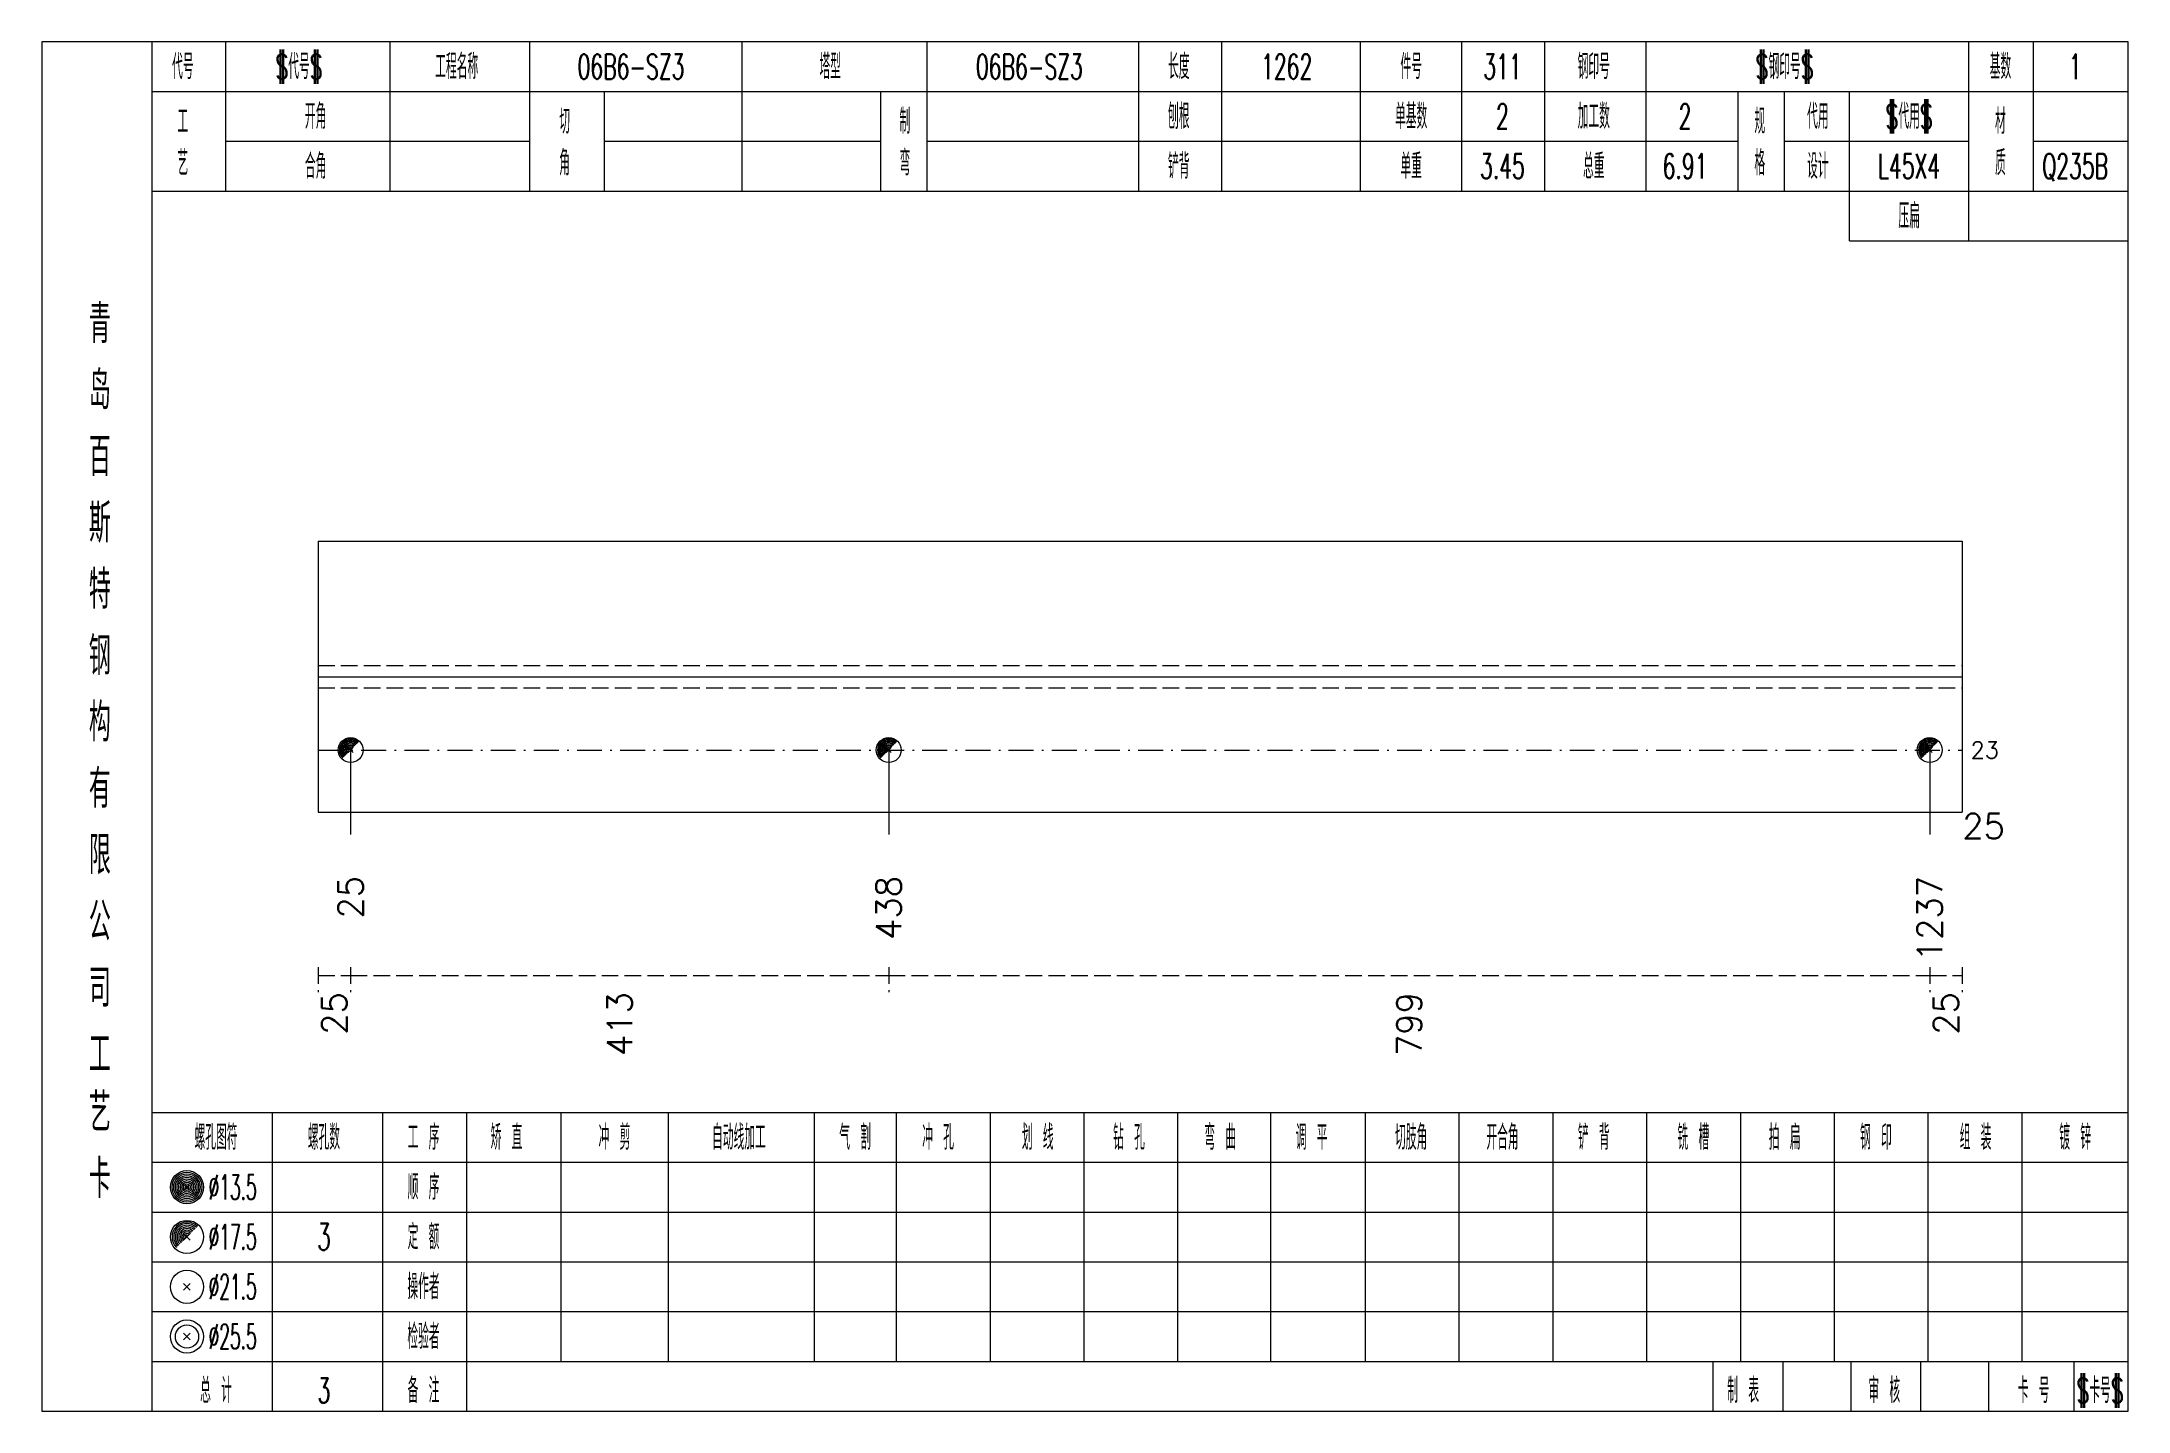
# Model space of a CAD drawing. Extents: x -533 to 8774, y 0 to 7979.
# Drawn here: x 702.8 to 954.2, y 6167.7 to 6332.7 of the extents above; entities that cross this region are included whole.
import ezdxf
from ezdxf.enums import TextEntityAlignment as Align

# ---------------------------------------------------------------- set-up
doc = ezdxf.new("R2010")
doc.units = 0
doc.header["$MEASUREMENT"] = 0
doc.linetypes.add('一点画线', pattern=[5.2, 3, -1, 0.2, -1])
doc.linetypes.add('虚线', pattern=[2.75, 2, -0.75])
doc.layers.get('0').update_dxf_attribs({"linetype": 'CONTINUOUS', "lineweight": 25})
for name, color, linetype, lineweight in [('1', 7, 'CONTINUOUS', 25), ('4', 7, 'CONTINUOUS', 25), ('5', 7, 'CONTINUOUS', 25)]:
    doc.layers.add(name, color=color, linetype=linetype, lineweight=lineweight)
doc.styles.get("Standard").update_dxf_attribs({"font": 'simplex.shx', "width": 0.7, "height": 3, "bigfont": 'gbhzfs.shx'})

msp = doc.modelspace()

# ---------------------------------------------------------------- texts
at = {"color": 7, "linetype": 'Continuous', "lineweight": 13}
msp.add_text('23', height=2, dxfattribs=at).set_placement((935.2, 6247.4), align=Align.MIDDLE_LEFT)
at = {"color": 8, "linetype": 'Continuous', "lineweight": 9}
for s, p in [('25', (738.06, 6218.24)), ('413', (772.44, 6218.24)), ('799', (867.56, 6218.24)), ('25', (932.24, 6218.24))]:
    msp.add_text(s, height=3, rotation=90, dxfattribs=at).set_placement(p, align=Align.MIDDLE_RIGHT)
at = {"layer": '1', "color": 7, "linetype": 'Continuous', "lineweight": 13}
msp.add_text('25', height=3, dxfattribs=at).set_placement((934.2, 6238.24), align=Align.MIDDLE_LEFT)
for s, p in [('25', (740.02, 6232.24)), ('438', (804.85, 6232.24)), ('1237', (930.28, 6232.24))]:
    msp.add_text(s, height=3, rotation=90, dxfattribs=at).set_placement(p, align=Align.MIDDLE_RIGHT)
at = {"layer": '4', "color": 1, "linetype": 'Continuous', "lineweight": 13}
for s, height, width, p in [('代号', 3, 0.6, (719.8, 6329.74)), ('$代号$', 3, 0.6, (733.8, 6329.74)), ('工程名称', 3, 0.6, (752.8, 6329.74)), ('06B6-SZ3', 3, 0.6, (773.8, 6329.74)), ('塔型', 3, 0.6, (797.8, 6329.74)), ('06B6-SZ3', 3, 0.6, (821.8, 6329.74)), ('长度', 3, 0.6, (839.8, 6329.74)), ('1262', 3, 0.6, (852.8, 6329.74)), ('件号', 3, 0.6, (867.8, 6329.74)), ('311', 3, 0.6, (878.8, 6329.74)), ('钢印号', 3, 0.6, (889.8, 6329.74)), ('$钢印号$', 3, 0.6, (912.8, 6329.74)), ('基数', 3, 0.6, (938.8, 6329.74)), ('1', 3, 0.6, (947.8, 6329.74)), ('开角', 3, 0.6, (735.8, 6323.74)), ('刨根', 3, 0.6, (839.8, 6323.74)), ('单基数', 3, 0.6, (867.8, 6323.74)), ('2', 3, 0.6, (878.8, 6323.74)), ('加工数', 3, 0.6, (889.8, 6323.74)), ('2', 3, 0.6, (900.8, 6323.74)), ('代用', 3, 0.6, (916.8, 6323.74)), ('$代用$', 3, 0.6, (927.8, 6323.74)), ('工', 3, 0.6, (719.8, 6323.14)), ('切', 3, 0.6, (765.8, 6323.14)), ('制', 3, 0.6, (806.8, 6323.14)), ('规', 3, 0.6, (909.8, 6323.14)), ('材', 3, 0.6, (938.8, 6323.14)), ('艺', 3, 0.6, (719.8, 6318.14)), ('合角', 3, 0.6, (735.8, 6317.74)), ('角', 3, 0.6, (765.8, 6318.14)), ('弯', 3, 0.6, (806.8, 6318.14)), ('铲背', 3, 0.6, (839.8, 6317.74)), ('单重', 3, 0.6, (867.8, 6317.74)), ('3.45', 3, 0.6, (878.8, 6317.74)), ('总重', 3, 0.6, (889.8, 6317.74)), ('6.91', 3, 0.6, (900.8, 6317.74)), ('格', 3, 0.6, (909.8, 6318.14)), ('设计', 3, 0.6, (916.8, 6317.74)), ('L45X4', 3, 0.6, (927.8, 6317.74)), ('质', 3, 0.6, (938.8, 6318.14)), ('Q235B', 3, 0.6, (947.8, 6317.74)), ('压扁', 3, 0.6, (927.8, 6311.74)), ('青', 4.6, 0.8, (709.8, 6298.74)), ('岛', 4.6, 0.8, (709.8, 6290.74)), ('百', 4.6, 0.8, (709.8, 6282.74)), ('斯', 4.6, 0.8, (709.8, 6274.74)), ('特', 4.6, 0.8, (709.8, 6266.74)), ('钢', 4.6, 0.8, (709.8, 6258.74)), ('构', 4.6, 0.8, (709.8, 6250.74)), ('有', 4.6, 0.8, (709.8, 6242.74)), ('限', 4.6, 0.8, (709.8, 6234.74)), ('公', 4.6, 0.8, (709.8, 6226.74)), ('司', 4.6, 0.8, (709.8, 6218.74)), ('工', 4.6, 0.8, (709.8, 6210.74)), ('艺', 4.6, 0.8, (709.8, 6203.74)), ('螺孔图符', 3, 0.6, (723.8, 6200.74)), ('螺孔数', 3, 0.6, (736.8, 6200.74)), ('工 序', 3, 0.6, (748.8, 6200.74)), ('矫 直', 3, 0.6, (758.8, 6200.74)), ('冲 剪', 3, 0.6, (771.8, 6200.74)), ('自动线加工', 3, 0.6, (786.8, 6200.74)), ('气 割', 3, 0.6, (800.8, 6200.74)), ('冲 孔', 3, 0.6, (810.8, 6200.74)), ('划 线', 3, 0.6, (822.8, 6200.74)), ('钻 孔', 3, 0.6, (833.8, 6200.74)), ('弯 曲', 3, 0.6, (844.8, 6200.74)), ('调 平', 3, 0.6, (855.8, 6200.74)), ('切肢角', 3, 0.6, (867.8, 6200.74)), ('开合角', 3, 0.6, (878.8, 6200.74)), ('铲 背', 3, 0.6, (889.8, 6200.74)), ('铣 槽', 3, 0.6, (901.8, 6200.74)), ('拍 扁', 3, 0.6, (912.8, 6200.74)), ('钢 印', 3, 0.6, (923.8, 6200.74)), ('组 装', 3, 0.6, (935.8, 6200.74)), ('镀 锌', 3, 0.6, (947.8, 6200.74)), ('卡', 4.6, 0.8, (709.8, 6195.74)), ('%%C13.5', 3, 0.5, (725.8, 6194.74)), ('顺 序', 3, 0.6, (748.8, 6194.74)), ('%%C17.5', 3, 0.5, (725.8, 6188.74)), ('3', 3.2, 0.6, (736.8, 6188.74)), ('定 额', 3, 0.6, (748.8, 6188.74)), ('操作者', 3, 0.6, (748.8, 6182.74)), ('%%C21.5', 3, 0.5, (725.8, 6182.74)), ('%%C25.5', 3, 0.5, (725.8, 6176.74)), ('检验者', 3, 0.6, (748.8, 6176.74)), ('总 计', 3, 0.6, (723.8, 6170.24)), ('备 注', 3, 0.6, (748.8, 6170.24)), ('制 表', 3, 0.6, (907.8, 6170.24)), ('审 核', 3, 0.6, (924.8, 6170.24)), ('卡 号', 3, 0.6, (942.8, 6170.24)), ('$卡号$', 3, 0.6, (950.8, 6170.24)), ('3', 3, 0.6, (736.8, 6170.24))]:
    msp.add_text(s, height=height, dxfattribs=dict(at, width=width)).set_placement(p, align=Align.MIDDLE_CENTER)

# ---------------------------------------------------------------- blocks, each defined once
blk = doc.blocks.new('孔17.5')
at = {"layer": '5', "color": 7, "linetype": 'Continuous', "lineweight": 0}
for p, q in [((-0.2, -0.2), (0.2, 0.2)), ((-0.2, 0.2), (0.2, -0.2))]:
    blk.add_line(p, q, dxfattribs=at)
at = {"layer": '5', "color": 7, "linetype": 'Continuous', "lineweight": 13}
blk.add_circle((0, 0), 1, dxfattribs=at)
for radius in [0.9, 0.8, 0.7, 0.6, 0.5, 0.4, 0.3, 0.2, 0.1]:
    blk.add_arc((0, 0), radius, 45, 225, dxfattribs=at)

# ---------------------------------------------------------------- linework, layer by layer
at = {"color": 7, "linetype": 'Continuous', "lineweight": 18}
for p, q in [((736.1, 6272.57), (736.1, 6239.9)), ((736.1, 6272.57), (934.2, 6272.57)), ((934.2, 6272.57), (934.2, 6239.9)), ((736.1, 6256.24), (934.2, 6256.24))]:
    msp.add_line(p, q, dxfattribs=at)
at = {"color": 1, "linetype": '虚线', "lineweight": 18}
for p, q in [((736.1, 6257.57), (934.2, 6257.57)), ((736.1, 6254.9), (934.2, 6254.9))]:
    msp.add_line(p, q, dxfattribs=at)
at = {"color": 3, "linetype": '一点画线', "lineweight": 13}
msp.add_line((736.1, 6247.4), (934.2, 6247.4), dxfattribs=at)
at = {"color": 7, "linetype": 'Continuous', "lineweight": 13}
for p, q in [((740.02, 6247.4), (740.02, 6237.24)), ((804.85, 6247.4), (804.85, 6237.24)), ((930.28, 6247.4), (930.28, 6237.24))]:
    msp.add_line(p, q, dxfattribs=at)
at = {"color": 8, "linetype": '虚线', "lineweight": 9}
for p, q in [((736.1, 6221.24), (736.1, 6218.24)), ((736.1, 6220.24), (740.02, 6220.24)), ((740.02, 6221.24), (740.02, 6218.24)), ((740.02, 6221.24), (740.02, 6218.24)), ((740.02, 6220.24), (804.85, 6220.24)), ((804.85, 6221.24), (804.85, 6218.24)), ((804.85, 6221.24), (804.85, 6218.24)), ((804.85, 6220.24), (930.28, 6220.24)), ((930.28, 6221.24), (930.28, 6218.24)), ((930.28, 6221.24), (930.28, 6218.24)), ((930.28, 6220.24), (934.2, 6220.24)), ((934.2, 6221.24), (934.2, 6218.24))]:
    msp.add_line(p, q, dxfattribs=at)
at = {"layer": '1', "color": 7, "linetype": 'Continuous', "lineweight": 18}
msp.add_line((736.1, 6239.9), (934.2, 6239.9), dxfattribs=at)
at = {"layer": '4', "color": 1, "linetype": 'Continuous', "lineweight": 18}
for p, q in [((716.1, 6167.74), (716.1, 6332.74)), ((725, 6314.74), (725, 6332.74)), ((744.8, 6314.74), (744.8, 6332.74)), ((761.6, 6314.74), (761.6, 6332.74)), ((787.2, 6314.74), (787.2, 6332.74)), ((809.5, 6314.74), (809.5, 6332.74)), ((835, 6314.74), (835, 6332.74)), ((845, 6314.74), (845, 6332.74)), ((861.7, 6314.74), (861.7, 6332.74)), ((873.9, 6314.74), (873.9, 6332.74)), ((883.9, 6314.74), (883.9, 6332.74)), ((896.1, 6314.74), (896.1, 6332.74)), ((935, 6308.74), (935, 6332.74)), ((942.8, 6314.74), (942.8, 6332.74)), ((716.1, 6326.74), (954.2, 6326.74)), ((770.6, 6314.74), (770.6, 6326.74)), ((803.9, 6314.74), (803.9, 6326.74)), ((907.2, 6314.74), (907.2, 6326.74)), ((912.8, 6314.74), (912.8, 6326.74)), ((920.6, 6308.74), (920.6, 6326.74)), ((725, 6320.74), (761.6, 6320.74)), ((770.6, 6320.74), (803.9, 6320.74)), ((809.5, 6320.74), (907.2, 6320.74)), ((912.8, 6320.74), (935, 6320.74)), ((942.8, 6320.74), (954.2, 6320.74)), ((716.1, 6314.74), (954.2, 6314.74)), ((920.6, 6308.74), (954.2, 6308.74)), ((716.1, 6203.74), (954.2, 6203.74)), ((730.6, 6167.74), (730.6, 6203.74)), ((743.9, 6167.74), (743.9, 6203.74)), ((754, 6167.74), (754, 6203.74)), ((765.4, 6173.74), (765.4, 6203.74)), ((778.3, 6173.74), (778.3, 6203.74)), ((795.9, 6173.74), (795.9, 6203.74)), ((805.8, 6173.74), (805.8, 6203.74)), ((817.1, 6173.74), (817.1, 6203.74)), ((828.4, 6173.74), (828.4, 6203.74)), ((839.7, 6173.74), (839.7, 6203.74)), ((850.9, 6173.74), (850.9, 6203.74)), ((862.3, 6173.74), (862.3, 6203.74)), ((873.6, 6173.74), (873.6, 6203.74)), ((884.9, 6173.74), (884.9, 6203.74)), ((896.2, 6173.74), (896.2, 6203.74)), ((907.5, 6173.74), (907.5, 6203.74)), ((918.8, 6173.74), (918.8, 6203.74)), ((930.1, 6173.74), (930.1, 6203.74)), ((941.4, 6173.74), (941.4, 6203.74)), ((716.1, 6197.74), (954.2, 6197.74)), ((716.1, 6191.74), (954.2, 6191.74)), ((716.1, 6185.74), (954.2, 6185.74)), ((716.1, 6179.74), (954.2, 6179.74)), ((716.1, 6173.74), (954.2, 6173.74)), ((904.2, 6167.74), (904.2, 6173.74)), ((912.6, 6167.74), (912.6, 6173.74)), ((920.8, 6167.74), (920.8, 6173.74)), ((929.2, 6167.74), (929.2, 6173.74)), ((937.4, 6167.74), (937.4, 6173.74)), ((947.7, 6167.74), (947.7, 6173.74))]:
    msp.add_line(p, q, dxfattribs=at)
at = {"layer": '4', "color": 7, "linetype": 'Continuous', "lineweight": 13}
for p, q in [((720.1, 6194.54), (720.5, 6194.94)), ((720.5, 6194.54), (720.1, 6194.94)), ((719.9, 6182.34), (720.7, 6183.14)), ((720.7, 6182.34), (719.9, 6183.14)), ((719.9, 6176.34), (720.7, 6177.14)), ((720.7, 6176.34), (719.9, 6177.14))]:
    msp.add_line(p, q, dxfattribs=at)
at = {"layer": '4', "color": 7, "linetype": 'Continuous', "lineweight": 0}
for p, q in [((719.9, 6188.34), (720.7, 6189.14)), ((719.9, 6189.14), (720.7, 6188.34))]:
    msp.add_line(p, q, dxfattribs=at)
at = {"layer": '4', "color": 1, "linetype": 'Continuous', "lineweight": 18}
msp.add_lwpolyline([(702.8, 6332.74), (702.8, 6167.74), (954.2, 6167.74), (954.2, 6332.74)], close=True, dxfattribs=at)
at = {"layer": '4', "color": 7, "linetype": 'Continuous', "lineweight": 13}
for centre, radius in [((720.3, 6194.74), 2), ((720.3, 6194.74), 1.8), ((720.3, 6194.74), 1.6), ((720.3, 6194.74), 1.4), ((720.3, 6194.74), 1.2), ((720.3, 6194.74), 1), ((720.3, 6194.74), 0.8), ((720.3, 6194.74), 0.6), ((720.3, 6194.74), 0.4), ((720.3, 6194.74), 0.2), ((720.3, 6188.74), 2), ((720.3, 6182.74), 2), ((720.3, 6176.74), 2), ((720.3, 6176.74), 1.4)]:
    msp.add_circle(centre, radius, dxfattribs=at)
for radius in [1.8, 1.6, 1.4, 1.2, 1, 0.8, 0.6, 0.4, 0.2]:
    msp.add_arc((720.3, 6188.74), radius, 45, 225, dxfattribs=at)

# ---------------------------------------------------------------- block references
at = {"layer": '1', "color": 7, "linetype": 'Continuous', "lineweight": 13, "xscale": 1.5, "yscale": 1.5, "zscale": 1.5}
for p in [(740.02, 6247.4), (804.85, 6247.4), (930.28, 6247.4)]:
    msp.add_blockref('孔17.5', p, dxfattribs=at)

msp.set_redraw_order([(e.dxf.handle, doc.entitydb.next_handle()) for e in msp.query("TEXT MTEXT ATTDEF DIMENSION ARC_DIMENSION")])  # texts and dimensions are drawn at this point

doc.saveas('drawing.dxf')
